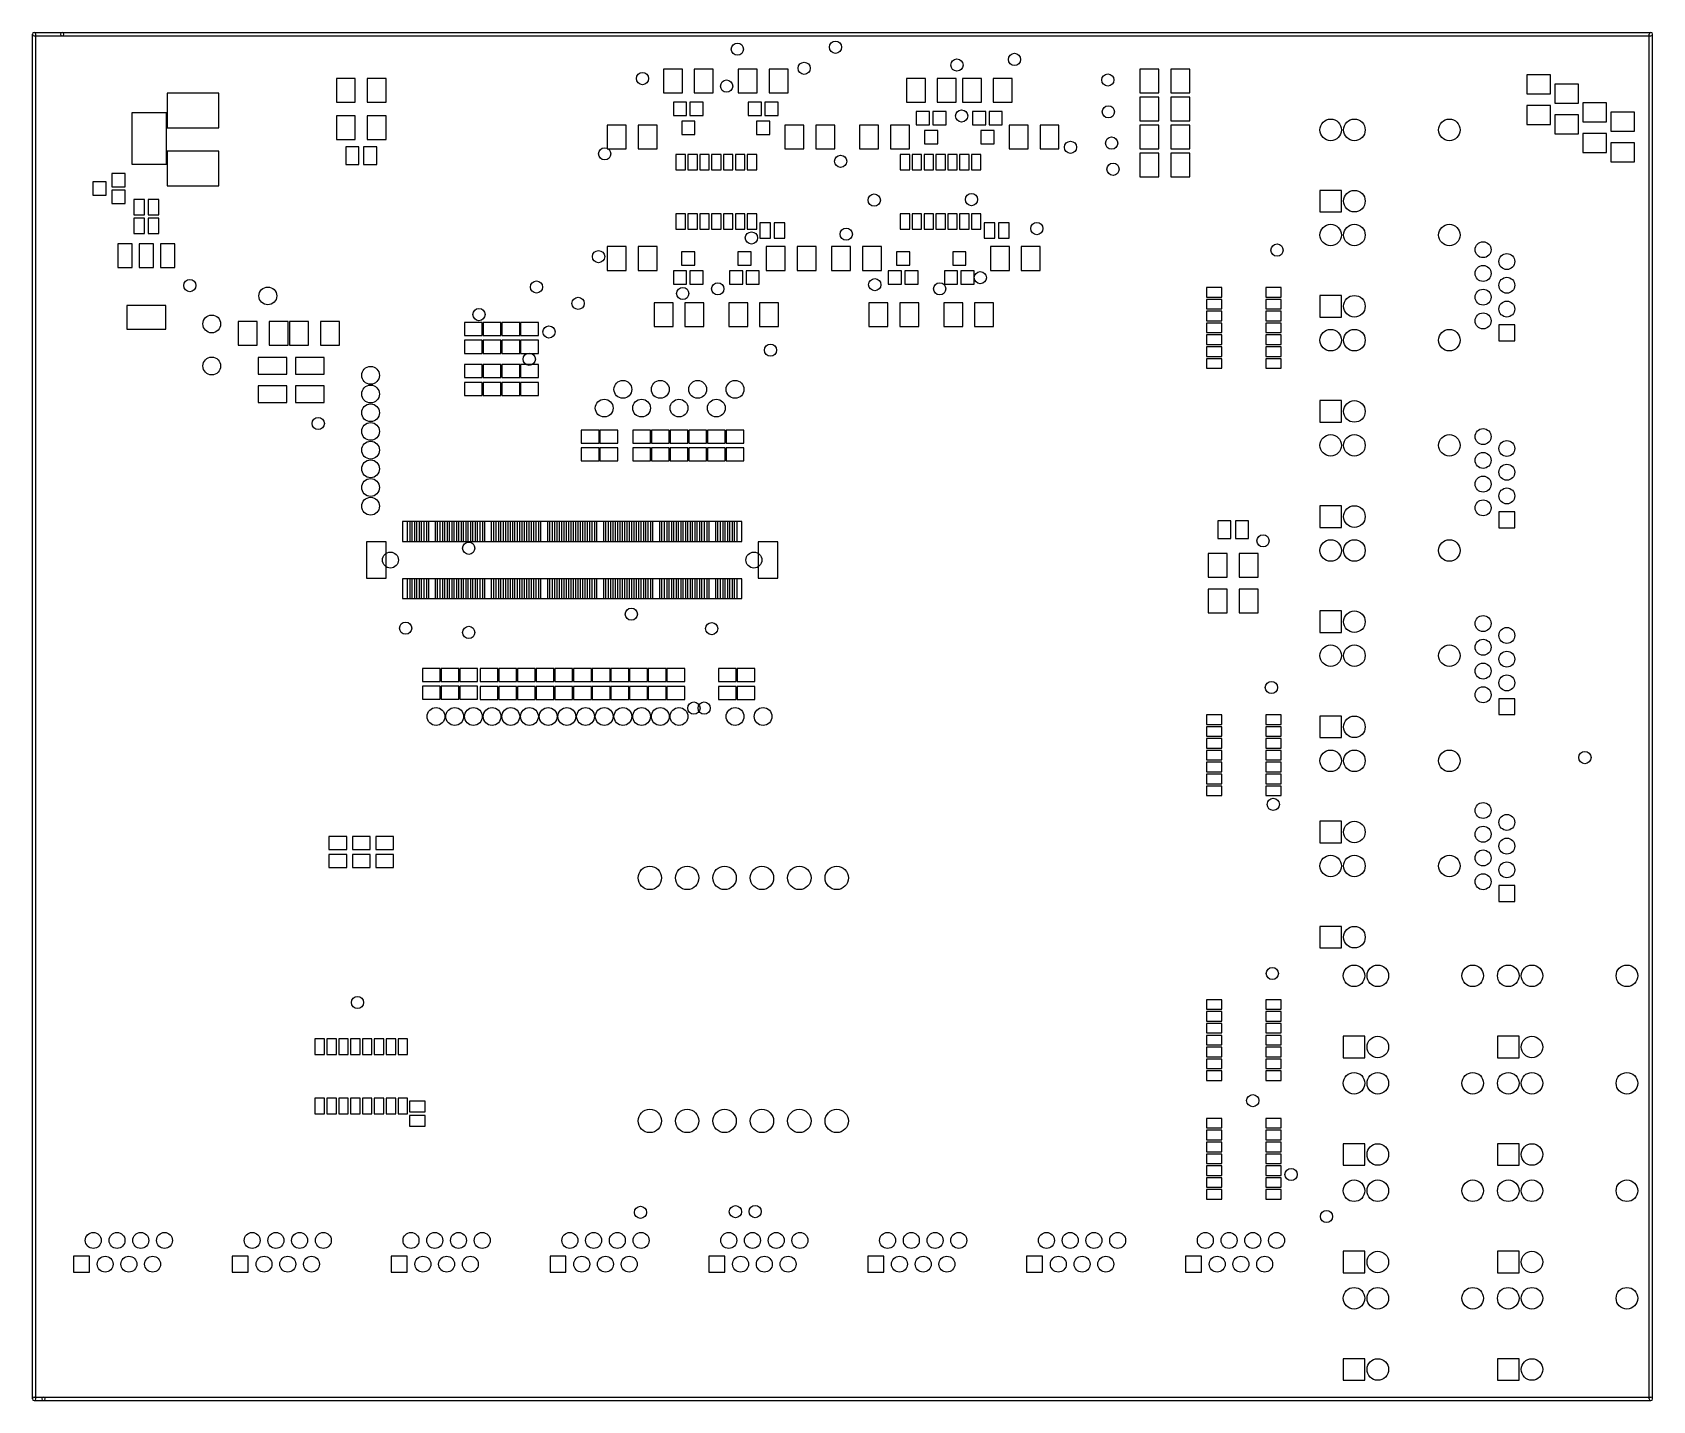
# Model space of a CAD drawing. Extents: x 25909 to 94169, y 14485 to 72115.
import ezdxf

# ---------------------------------------------------------------- set-up
doc = ezdxf.new("R2010")
doc.units = 0
doc.layers.add('BLACK', color=1, linetype='CONTINUOUS')

msp = doc.modelspace()

# ---------------------------------------------------------------- linework, layer by layer
at = {"layer": 'BLACK'}
for p, q in [((25909, 14560), (25909, 72040)), ((25984, 72115), (27164, 72115)), ((25984, 71965), (27164, 71965)), ((26059, 14560), (26059, 72040)), ((27165, 72115), (94093, 72115)), ((27165, 71965), (94093, 71965)), ((94019, 14560), (94019, 72040)), ((94169, 14560), (94169, 72040)), ((52493, 70572), (52493, 69572)), ((53293, 70572), (52493, 70572)), ((53293, 69572), (53293, 70572)), ((53793, 70572), (53793, 69572)), ((54593, 70572), (53793, 70572)), ((54593, 69572), (54593, 70572)), ((55643, 70572), (55643, 69572)), ((56443, 70572), (55643, 70572)), ((56443, 69572), (56443, 70572)), ((56943, 70572), (56943, 69572)), ((57743, 70572), (56943, 70572)), ((57743, 69572), (57743, 70572)), ((72572, 70572), (72572, 69572)), ((73372, 70572), (72572, 70572)), ((73372, 69572), (73372, 70572)), ((73872, 70572), (73872, 69572)), ((74672, 70572), (73872, 70572)), ((74672, 69572), (74672, 70572)), ((89870, 70334), (88870, 70334)), ((88870, 70334), (88870, 69534)), ((89870, 69534), (89870, 70334)), ((38714, 70178), (38714, 69178)), ((39514, 70178), (38714, 70178)), ((39514, 69178), (39514, 70178)), ((40014, 70178), (40014, 69178)), ((40814, 70178), (40014, 70178)), ((40814, 69178), (40814, 70178)), ((62729, 70178), (62729, 69178)), ((63529, 70178), (62729, 70178)), ((63529, 69178), (63529, 70178)), ((64029, 70178), (64029, 69178)), ((64829, 70178), (64029, 70178)), ((64829, 69178), (64829, 70178)), ((65092, 70178), (65092, 69178)), ((65892, 70178), (65092, 70178)), ((65892, 69178), (65892, 70178)), ((66392, 70178), (66392, 69178)), ((67192, 70178), (66392, 70178)), ((67192, 69178), (67192, 70178)), ((91051, 69940), (90051, 69940)), ((90051, 69940), (90051, 69140)), ((91051, 69140), (91051, 69940)), ((33761, 69558), (31593, 69558)), ((31593, 69558), (31593, 68098)), ((33761, 68098), (33761, 69558)), ((38714, 69178), (39514, 69178)), ((40014, 69178), (40814, 69178)), ((52493, 69572), (53293, 69572)), ((52913, 69177), (52913, 68617)), ((53473, 69177), (52913, 69177)), ((53473, 68617), (53473, 69177)), ((53613, 69177), (53613, 68617)), ((54173, 69177), (53613, 69177)), ((53793, 69572), (54593, 69572)), ((54173, 68617), (54173, 69177)), ((55643, 69572), (56443, 69572)), ((56063, 69177), (56063, 68617)), ((56623, 69177), (56063, 69177)), ((56623, 68617), (56623, 69177)), ((56763, 69177), (56763, 68617)), ((57323, 69177), (56763, 69177)), ((56943, 69572), (57743, 69572)), ((57323, 68617), (57323, 69177)), ((62729, 69178), (63529, 69178)), ((64029, 69178), (64829, 69178)), ((65092, 69178), (65892, 69178)), ((66392, 69178), (67192, 69178)), ((72572, 69572), (73372, 69572)), ((72572, 69390), (72572, 68390)), ((73372, 69390), (72572, 69390)), ((73372, 68390), (73372, 69390)), ((73872, 69572), (74672, 69572)), ((73872, 69390), (73872, 68390)), ((74672, 69390), (73872, 69390)), ((74672, 68390), (74672, 69390)), ((88870, 69534), (89870, 69534)), ((89870, 69034), (88870, 69034)), ((88870, 69034), (88870, 68234)), ((89870, 68234), (89870, 69034)), ((90051, 69140), (91051, 69140)), ((92232, 69153), (91232, 69153)), ((91232, 69153), (91232, 68353)), ((92232, 68353), (92232, 69153)), ((31557, 68730), (30097, 68730)), ((30097, 68730), (30097, 66562)), ((31557, 66562), (31557, 68730)), ((38714, 68603), (38714, 67603)), ((39514, 68603), (38714, 68603)), ((39514, 67603), (39514, 68603)), ((40014, 68603), (40014, 67603)), ((40814, 68603), (40014, 68603)), ((40814, 67603), (40814, 68603)), ((52913, 68617), (53473, 68617)), ((53263, 68377), (53263, 67817)), ((53823, 68377), (53263, 68377)), ((53613, 68617), (54173, 68617)), ((53823, 67817), (53823, 68377)), ((56063, 68617), (56623, 68617)), ((56413, 68377), (56413, 67817)), ((56973, 68377), (56413, 68377)), ((56763, 68617), (57323, 68617)), ((56973, 67817), (56973, 68377)), ((63149, 68783), (63149, 68223)), ((63709, 68783), (63149, 68783)), ((63709, 68223), (63709, 68783)), ((63849, 68783), (63849, 68223)), ((64409, 68783), (63849, 68783)), ((64409, 68223), (64409, 68783)), ((65512, 68783), (65512, 68223)), ((66072, 68783), (65512, 68783)), ((66072, 68223), (66072, 68783)), ((66212, 68783), (66212, 68223)), ((66772, 68783), (66212, 68783)), ((66772, 68223), (66772, 68783)), ((72572, 68390), (73372, 68390)), ((73872, 68390), (74672, 68390)), ((91051, 68640), (90051, 68640)), ((90051, 68640), (90051, 67840)), ((91051, 67840), (91051, 68640)), ((91232, 68353), (92232, 68353)), ((93413, 68759), (92413, 68759)), ((92413, 68759), (92413, 67959)), ((93413, 67959), (93413, 68759)), ((31593, 68098), (33761, 68098)), ((38714, 67603), (39514, 67603)), ((40014, 67603), (40814, 67603)), ((50931, 68209), (50131, 68209)), ((50131, 68209), (50131, 67209)), ((50931, 67209), (50931, 68209)), ((52231, 68209), (51431, 68209)), ((51431, 68209), (51431, 67209)), ((52231, 67209), (52231, 68209)), ((53263, 67817), (53823, 67817)), ((56413, 67817), (56973, 67817)), ((57611, 68209), (57611, 67209)), ((58411, 68209), (57611, 68209)), ((58411, 67209), (58411, 68209)), ((58911, 68209), (58911, 67209)), ((59711, 68209), (58911, 68209)), ((59711, 67209), (59711, 68209)), ((61561, 68209), (60761, 68209)), ((60761, 68209), (60761, 67209)), ((61561, 67209), (61561, 68209)), ((62861, 68209), (62061, 68209)), ((62061, 68209), (62061, 67209)), ((62861, 67209), (62861, 68209)), ((63149, 68223), (63709, 68223)), ((63499, 67983), (63499, 67423)), ((64059, 67983), (63499, 67983)), ((63849, 68223), (64409, 68223)), ((64059, 67423), (64059, 67983)), ((65512, 68223), (66072, 68223)), ((65862, 67983), (65862, 67423)), ((66422, 67983), (65862, 67983)), ((66212, 68223), (66772, 68223)), ((66422, 67423), (66422, 67983)), ((67060, 68209), (67060, 67209)), ((67860, 68209), (67060, 68209)), ((67860, 67209), (67860, 68209)), ((68360, 68209), (68360, 67209)), ((69160, 68209), (68360, 68209)), ((69160, 67209), (69160, 68209)), ((72572, 68209), (72572, 67209)), ((73372, 68209), (72572, 68209)), ((73372, 67209), (73372, 68209)), ((73872, 68209), (73872, 67209)), ((74672, 68209), (73872, 68209)), ((74672, 67209), (74672, 68209)), ((88870, 68234), (89870, 68234)), ((90051, 67840), (91051, 67840)), ((92232, 67853), (91232, 67853)), ((91232, 67853), (91232, 67053)), ((92232, 67053), (92232, 67853)), ((92413, 67959), (93413, 67959)), ((33761, 67117), (31593, 67117)), ((31593, 67117), (31593, 65657)), ((33761, 65657), (33761, 67117)), ((39114, 67297), (39114, 66547)), ((39664, 67297), (39114, 67297)), ((39664, 66547), (39664, 67297)), ((39864, 67297), (39864, 66547)), ((40414, 67297), (39864, 67297)), ((40414, 66547), (40414, 67297)), ((50131, 67209), (50931, 67209)), ((51431, 67209), (52231, 67209)), ((53424, 66972), (53024, 66972)), ((53024, 66972), (53024, 66322)), ((53424, 66322), (53424, 66972)), ((53924, 66972), (53524, 66972)), ((53524, 66972), (53524, 66322)), ((53924, 66322), (53924, 66972)), ((54424, 66972), (54024, 66972)), ((54024, 66972), (54024, 66322)), ((54424, 66322), (54424, 66972)), ((54924, 66972), (54524, 66972)), ((54524, 66972), (54524, 66322)), ((54924, 66322), (54924, 66972)), ((55424, 66972), (55024, 66972)), ((55024, 66972), (55024, 66322)), ((55424, 66322), (55424, 66972)), ((55924, 66972), (55524, 66972)), ((55524, 66972), (55524, 66322)), ((55924, 66322), (55924, 66972)), ((56424, 66972), (56024, 66972)), ((56024, 66972), (56024, 66322)), ((56424, 66322), (56424, 66972)), ((57611, 67209), (58411, 67209)), ((58911, 67209), (59711, 67209)), ((60761, 67209), (61561, 67209)), ((62061, 67209), (62861, 67209)), ((62873, 66972), (62473, 66972)), ((62473, 66972), (62473, 66322)), ((62873, 66322), (62873, 66972)), ((63373, 66972), (62973, 66972)), ((62973, 66972), (62973, 66322)), ((63373, 66322), (63373, 66972)), ((63873, 66972), (63473, 66972)), ((63473, 66972), (63473, 66322)), ((63499, 67423), (64059, 67423)), ((63873, 66322), (63873, 66972)), ((64373, 66972), (63973, 66972)), ((63973, 66972), (63973, 66322)), ((64373, 66322), (64373, 66972)), ((64873, 66972), (64473, 66972)), ((64473, 66972), (64473, 66322)), ((64873, 66322), (64873, 66972)), ((65373, 66972), (64973, 66972)), ((64973, 66972), (64973, 66322)), ((65373, 66322), (65373, 66972)), ((65873, 66972), (65473, 66972)), ((65473, 66972), (65473, 66322)), ((65862, 67423), (66422, 67423)), ((65873, 66322), (65873, 66972)), ((67060, 67209), (67860, 67209)), ((68360, 67209), (69160, 67209)), ((72572, 67209), (73372, 67209)), ((72572, 67028), (72572, 66028)), ((73372, 67028), (72572, 67028)), ((73372, 66028), (73372, 67028)), ((73872, 67209), (74672, 67209)), ((73872, 67028), (73872, 66028)), ((74672, 67028), (73872, 67028)), ((74672, 66028), (74672, 67028)), ((91232, 67053), (92232, 67053)), ((93413, 67459), (92413, 67459)), ((92413, 67459), (92413, 66659)), ((93413, 66659), (93413, 67459)), ((30097, 66562), (31557, 66562)), ((39114, 66547), (39664, 66547)), ((39864, 66547), (40414, 66547)), ((53024, 66322), (53424, 66322)), ((53524, 66322), (53924, 66322)), ((54024, 66322), (54424, 66322)), ((54524, 66322), (54924, 66322)), ((55024, 66322), (55424, 66322)), ((55524, 66322), (55924, 66322)), ((56024, 66322), (56424, 66322)), ((62473, 66322), (62873, 66322)), ((62973, 66322), (63373, 66322)), ((63473, 66322), (63873, 66322)), ((63973, 66322), (64373, 66322)), ((64473, 66322), (64873, 66322)), ((64973, 66322), (65373, 66322)), ((65473, 66322), (65873, 66322)), ((92413, 66659), (93413, 66659)), ((29014, 65824), (28454, 65824)), ((28454, 65824), (28454, 65264)), ((29014, 65264), (29014, 65824)), ((29814, 66174), (29254, 66174)), ((29254, 66174), (29254, 65614)), ((29254, 65614), (29814, 65614)), ((29814, 65614), (29814, 66174)), ((31593, 65657), (33761, 65657)), ((72572, 66028), (73372, 66028)), ((73872, 66028), (74672, 66028)), ((28454, 65264), (29014, 65264)), ((29814, 65474), (29254, 65474)), ((29254, 65474), (29254, 64914)), ((29254, 64914), (29814, 64914)), ((29814, 64914), (29814, 65474)), ((30184, 65082), (30184, 64432)), ((30634, 65082), (30184, 65082)), ((30634, 64432), (30634, 65082)), ((30784, 65082), (30784, 64432)), ((31234, 65082), (30784, 65082)), ((31234, 64432), (31234, 65082)), ((81061, 65463), (80153, 65463)), ((80153, 65463), (80153, 64555)), ((81061, 64555), (81061, 65463)), ((30184, 64432), (30634, 64432)), ((30184, 64294), (30184, 63644)), ((30634, 64294), (30184, 64294)), ((30634, 63644), (30634, 64294)), ((30784, 64432), (31234, 64432)), ((30784, 64294), (30784, 63644)), ((31234, 64294), (30784, 64294)), ((31234, 63644), (31234, 64294)), ((53424, 64472), (53024, 64472)), ((53024, 64472), (53024, 63822)), ((53424, 63822), (53424, 64472)), ((53924, 64472), (53524, 64472)), ((53524, 64472), (53524, 63822)), ((53924, 63822), (53924, 64472)), ((54424, 64472), (54024, 64472)), ((54024, 64472), (54024, 63822)), ((54424, 63822), (54424, 64472)), ((54924, 64472), (54524, 64472)), ((54524, 64472), (54524, 63822)), ((54924, 63822), (54924, 64472)), ((55424, 64472), (55024, 64472)), ((55024, 64472), (55024, 63822)), ((55424, 63822), (55424, 64472)), ((55924, 64472), (55524, 64472)), ((55524, 64472), (55524, 63822)), ((55924, 63822), (55924, 64472)), ((56424, 64472), (56024, 64472)), ((56024, 64472), (56024, 63822)), ((56424, 63822), (56424, 64472)), ((62873, 64472), (62473, 64472)), ((62473, 64472), (62473, 63822)), ((62873, 63822), (62873, 64472)), ((63373, 64472), (62973, 64472)), ((62973, 64472), (62973, 63822)), ((63373, 63822), (63373, 64472)), ((63873, 64472), (63473, 64472)), ((63473, 64472), (63473, 63822)), ((63873, 63822), (63873, 64472)), ((64373, 64472), (63973, 64472)), ((63973, 64472), (63973, 63822)), ((64373, 63822), (64373, 64472)), ((64873, 64472), (64473, 64472)), ((64473, 64472), (64473, 63822)), ((64873, 63822), (64873, 64472)), ((65373, 64472), (64973, 64472)), ((64973, 64472), (64973, 63822)), ((65373, 63822), (65373, 64472)), ((65873, 64472), (65473, 64472)), ((65473, 64472), (65473, 63822)), ((65873, 63822), (65873, 64472)), ((80153, 64555), (81061, 64555)), ((30184, 63644), (30634, 63644)), ((30784, 63644), (31234, 63644)), ((53024, 63822), (53424, 63822)), ((53524, 63822), (53924, 63822)), ((54024, 63822), (54424, 63822)), ((54524, 63822), (54924, 63822)), ((55024, 63822), (55424, 63822)), ((55524, 63822), (55924, 63822)), ((56024, 63822), (56424, 63822)), ((57011, 64097), (56561, 64097)), ((56561, 64097), (56561, 63447)), ((57011, 63447), (57011, 64097)), ((57611, 64097), (57161, 64097)), ((57161, 64097), (57161, 63447)), ((57611, 63447), (57611, 64097)), ((62473, 63822), (62873, 63822)), ((62973, 63822), (63373, 63822)), ((63473, 63822), (63873, 63822)), ((63973, 63822), (64373, 63822)), ((64473, 63822), (64873, 63822)), ((64973, 63822), (65373, 63822)), ((65473, 63822), (65873, 63822)), ((66460, 64097), (66010, 64097)), ((66010, 64097), (66010, 63447)), ((66460, 63447), (66460, 64097)), ((67060, 64097), (66610, 64097)), ((66610, 64097), (66610, 63447)), ((67060, 63447), (67060, 64097)), ((30109, 63210), (29509, 63210)), ((29509, 63210), (29509, 62210)), ((30109, 62210), (30109, 63210)), ((31009, 63210), (30409, 63210)), ((30409, 63210), (30409, 62210)), ((31009, 62210), (31009, 63210)), ((31909, 63210), (31309, 63210)), ((31309, 63210), (31309, 62210)), ((31909, 62210), (31909, 63210)), ((50931, 63091), (50131, 63091)), ((50131, 63091), (50131, 62091)), ((50931, 62091), (50931, 63091)), ((52231, 63091), (51431, 63091)), ((51431, 63091), (51431, 62091)), ((52231, 62091), (52231, 63091)), ((53822, 62877), (53262, 62877)), ((53262, 62877), (53262, 62317)), ((53822, 62317), (53822, 62877)), ((56185, 62877), (55625, 62877)), ((55625, 62877), (55625, 62317)), ((56185, 62317), (56185, 62877)), ((56561, 63447), (57011, 63447)), ((56824, 63091), (56824, 62091)), ((57624, 63091), (56824, 63091)), ((57161, 63447), (57611, 63447)), ((57624, 62091), (57624, 63091)), ((58124, 63091), (58124, 62091)), ((58924, 63091), (58124, 63091)), ((58924, 62091), (58924, 63091)), ((60380, 63091), (59580, 63091)), ((59580, 63091), (59580, 62091)), ((60380, 62091), (60380, 63091)), ((61680, 63091), (60880, 63091)), ((60880, 63091), (60880, 62091)), ((61680, 62091), (61680, 63091)), ((62878, 62877), (62318, 62877)), ((62318, 62877), (62318, 62317)), ((62878, 62317), (62878, 62877)), ((65241, 62877), (64681, 62877)), ((64681, 62877), (64681, 62317)), ((65241, 62317), (65241, 62877)), ((66010, 63447), (66460, 63447)), ((66273, 63091), (66273, 62091)), ((67073, 63091), (66273, 63091)), ((66610, 63447), (67060, 63447)), ((67073, 62091), (67073, 63091)), ((67573, 63091), (67573, 62091)), ((68373, 63091), (67573, 63091)), ((68373, 62091), (68373, 63091)), ((29509, 62210), (30109, 62210)), ((30409, 62210), (31009, 62210)), ((31309, 62210), (31909, 62210)), ((53262, 62317), (53822, 62317)), ((55625, 62317), (56185, 62317)), ((62318, 62317), (62878, 62317)), ((64681, 62317), (65241, 62317)), ((50131, 62091), (50931, 62091)), ((51431, 62091), (52231, 62091)), ((53472, 62077), (52912, 62077)), ((52912, 62077), (52912, 61517)), ((52912, 61517), (53472, 61517)), ((53472, 61517), (53472, 62077)), ((54172, 62077), (53612, 62077)), ((53612, 62077), (53612, 61517)), ((53612, 61517), (54172, 61517)), ((54172, 61517), (54172, 62077)), ((55835, 62077), (55275, 62077)), ((55275, 62077), (55275, 61517)), ((55275, 61517), (55835, 61517)), ((55835, 61517), (55835, 62077)), ((56535, 62077), (55975, 62077)), ((55975, 62077), (55975, 61517)), ((55975, 61517), (56535, 61517)), ((56535, 61517), (56535, 62077)), ((56824, 62091), (57624, 62091)), ((58124, 62091), (58924, 62091)), ((59580, 62091), (60380, 62091)), ((60880, 62091), (61680, 62091)), ((62528, 62077), (61968, 62077)), ((61968, 62077), (61968, 61517)), ((61968, 61517), (62528, 61517)), ((62528, 61517), (62528, 62077)), ((63228, 62077), (62668, 62077)), ((62668, 62077), (62668, 61517)), ((62668, 61517), (63228, 61517)), ((63228, 61517), (63228, 62077)), ((64891, 62077), (64331, 62077)), ((64331, 62077), (64331, 61517)), ((64331, 61517), (64891, 61517)), ((64891, 61517), (64891, 62077)), ((65591, 62077), (65031, 62077)), ((65031, 62077), (65031, 61517)), ((65031, 61517), (65591, 61517)), ((65591, 61517), (65591, 62077)), ((66273, 62091), (67073, 62091)), ((67573, 62091), (68373, 62091)), ((76025, 61370), (75375, 61370)), ((75375, 61370), (75375, 60970)), ((75375, 60970), (76025, 60970)), ((76025, 60870), (75375, 60870)), ((75375, 60870), (75375, 60470)), ((76025, 60970), (76025, 61370)), ((76025, 60470), (76025, 60870)), ((78525, 61370), (77875, 61370)), ((77875, 61370), (77875, 60970)), ((77875, 60970), (78525, 60970)), ((78525, 60870), (77875, 60870)), ((77875, 60870), (77875, 60470)), ((78525, 60970), (78525, 61370)), ((78525, 60470), (78525, 60870)), ((81061, 61034), (80153, 61034)), ((80153, 61034), (80153, 60126)), ((81061, 60126), (81061, 61034)), ((31529, 60610), (29889, 60610)), ((29889, 60610), (29889, 59610)), ((31529, 59610), (31529, 60610)), ((52900, 60729), (52100, 60729)), ((52100, 60729), (52100, 59729)), ((52900, 59729), (52900, 60729)), ((54200, 60729), (53400, 60729)), ((53400, 60729), (53400, 59729)), ((54200, 59729), (54200, 60729)), ((56049, 60729), (55249, 60729)), ((55249, 60729), (55249, 59729)), ((56049, 59729), (56049, 60729)), ((57349, 60729), (56549, 60729)), ((56549, 60729), (56549, 59729)), ((57349, 59729), (57349, 60729)), ((61955, 60729), (61155, 60729)), ((61155, 60729), (61155, 59729)), ((61955, 59729), (61955, 60729)), ((63255, 60729), (62455, 60729)), ((62455, 60729), (62455, 59729)), ((63255, 59729), (63255, 60729)), ((65104, 60729), (64304, 60729)), ((64304, 60729), (64304, 59729)), ((65104, 59729), (65104, 60729)), ((66404, 60729), (65604, 60729)), ((65604, 60729), (65604, 59729)), ((66404, 59729), (66404, 60729)), ((75375, 60470), (76025, 60470)), ((76025, 60370), (75375, 60370)), ((75375, 60370), (75375, 59970)), ((76025, 59970), (76025, 60370)), ((77875, 60470), (78525, 60470)), ((78525, 60370), (77875, 60370)), ((77875, 60370), (77875, 59970)), ((78525, 59970), (78525, 60370)), ((80153, 60126), (81061, 60126)), ((29889, 59610), (31529, 59610)), ((34580, 59942), (34580, 58942)), ((35380, 59942), (34580, 59942)), ((35380, 58942), (35380, 59942)), ((35880, 59942), (35880, 58942)), ((36680, 59942), (35880, 59942)), ((36680, 58942), (36680, 59942)), ((37545, 59942), (36745, 59942)), ((36745, 59942), (36745, 58942)), ((37545, 58942), (37545, 59942)), ((38845, 59942), (38045, 59942)), ((38045, 59942), (38045, 58942)), ((38845, 58942), (38845, 59942)), ((44863, 59895), (44113, 59895)), ((44113, 59895), (44113, 59345)), ((44863, 59345), (44863, 59895)), ((45651, 59895), (44901, 59895)), ((44901, 59895), (44901, 59345)), ((45651, 59345), (45651, 59895)), ((46438, 59895), (45688, 59895)), ((45688, 59895), (45688, 59345)), ((46438, 59345), (46438, 59895)), ((47225, 59896), (46475, 59896)), ((46475, 59896), (46475, 59346)), ((47225, 59346), (47225, 59896)), ((52100, 59729), (52900, 59729)), ((53400, 59729), (54200, 59729)), ((55249, 59729), (56049, 59729)), ((56549, 59729), (57349, 59729)), ((61155, 59729), (61955, 59729)), ((62455, 59729), (63255, 59729)), ((64304, 59729), (65104, 59729)), ((65604, 59729), (66404, 59729)), ((75375, 59970), (76025, 59970)), ((76025, 59870), (75375, 59870)), ((75375, 59870), (75375, 59470)), ((75375, 59470), (76025, 59470)), ((76025, 59470), (76025, 59870)), ((77875, 59970), (78525, 59970)), ((78525, 59870), (77875, 59870)), ((77875, 59870), (77875, 59470)), ((77875, 59470), (78525, 59470)), ((78525, 59470), (78525, 59870)), ((88364, 59799), (87692, 59799)), ((87692, 59799), (87692, 59127)), ((88364, 59127), (88364, 59799)), ((34580, 58942), (35380, 58942)), ((35880, 58942), (36680, 58942)), ((36745, 58942), (37545, 58942)), ((38045, 58942), (38845, 58942)), ((44113, 59345), (44863, 59345)), ((44863, 59145), (44113, 59145)), ((44113, 59145), (44113, 58595)), ((44863, 58595), (44863, 59145)), ((44901, 59345), (45651, 59345)), ((45651, 59145), (44901, 59145)), ((44901, 59145), (44901, 58595)), ((45651, 58595), (45651, 59145)), ((45688, 59345), (46438, 59345)), ((46438, 59145), (45688, 59145)), ((45688, 59145), (45688, 58595)), ((46438, 58595), (46438, 59145)), ((46475, 59346), (47225, 59346)), ((47225, 59146), (46475, 59146)), ((46475, 59146), (46475, 58596)), ((47225, 58596), (47225, 59146)), ((76025, 59370), (75375, 59370)), ((75375, 59370), (75375, 58970)), ((75375, 58970), (76025, 58970)), ((76025, 58870), (75375, 58870)), ((75375, 58870), (75375, 58470)), ((76025, 58970), (76025, 59370)), ((76025, 58470), (76025, 58870)), ((78525, 59370), (77875, 59370)), ((77875, 59370), (77875, 58970)), ((77875, 58970), (78525, 58970)), ((78525, 58870), (77875, 58870)), ((77875, 58870), (77875, 58470)), ((78525, 58970), (78525, 59370)), ((78525, 58470), (78525, 58870)), ((87692, 59127), (88364, 59127)), ((36624, 58423), (35424, 58423)), ((35424, 58423), (35424, 57723)), ((36624, 57723), (36624, 58423)), ((38198, 58423), (36998, 58423)), ((36998, 58423), (36998, 57723)), ((38198, 57723), (38198, 58423)), ((44113, 58595), (44863, 58595)), ((44863, 58123), (44113, 58123)), ((44113, 58123), (44113, 57573)), ((44863, 57573), (44863, 58123)), ((44901, 58595), (45651, 58595)), ((45651, 58123), (44901, 58123)), ((44901, 58123), (44901, 57573)), ((45651, 57573), (45651, 58123)), ((45688, 58595), (46438, 58595)), ((46438, 58123), (45688, 58123)), ((45688, 58123), (45688, 57573)), ((46438, 57573), (46438, 58123)), ((46475, 58596), (47225, 58596)), ((47225, 58123), (46475, 58123)), ((46475, 58123), (46475, 57573)), ((47225, 57573), (47225, 58123)), ((75375, 58470), (76025, 58470)), ((76025, 58370), (75375, 58370)), ((75375, 58370), (75375, 57970)), ((76025, 57970), (76025, 58370)), ((77875, 58470), (78525, 58470)), ((78525, 58370), (77875, 58370)), ((77875, 58370), (77875, 57970)), ((78525, 57970), (78525, 58370)), ((35424, 57723), (36624, 57723)), ((36998, 57723), (38198, 57723)), ((44113, 57573), (44863, 57573)), ((44863, 57373), (44113, 57373)), ((44113, 57373), (44113, 56823)), ((44863, 56823), (44863, 57373)), ((44901, 57573), (45651, 57573)), ((45651, 57373), (44901, 57373)), ((44901, 57373), (44901, 56823)), ((45651, 56823), (45651, 57373)), ((45688, 57573), (46438, 57573)), ((46438, 57373), (45688, 57373)), ((45688, 57373), (45688, 56823)), ((46438, 56823), (46438, 57373)), ((46475, 57573), (47225, 57573)), ((47225, 57373), (46475, 57373)), ((46475, 57373), (46475, 56823)), ((47225, 56823), (47225, 57373)), ((75375, 57970), (76025, 57970)), ((77875, 57970), (78525, 57970)), ((36624, 57223), (35424, 57223)), ((35424, 57223), (35424, 56523)), ((36624, 56523), (36624, 57223)), ((38198, 57223), (36998, 57223)), ((36998, 57223), (36998, 56523)), ((38198, 56523), (38198, 57223)), ((44113, 56823), (44863, 56823)), ((44901, 56823), (45651, 56823)), ((45688, 56823), (46438, 56823)), ((46475, 56823), (47225, 56823)), ((35424, 56523), (36624, 56523)), ((36998, 56523), (38198, 56523)), ((81061, 56605), (80153, 56605)), ((80153, 56605), (80153, 55697)), ((81061, 55697), (81061, 56605)), ((49784, 55367), (49034, 55367)), ((49034, 55367), (49034, 54817)), ((49784, 54817), (49784, 55367)), ((50572, 55367), (49822, 55367)), ((49822, 55367), (49822, 54817)), ((50572, 54817), (50572, 55367)), ((51950, 55367), (51200, 55367)), ((51200, 55367), (51200, 54817)), ((51950, 54817), (51950, 55367)), ((52737, 55367), (51987, 55367)), ((51987, 55367), (51987, 54817)), ((52737, 54817), (52737, 55367)), ((53525, 55367), (52775, 55367)), ((52775, 55367), (52775, 54817)), ((53525, 54817), (53525, 55367)), ((54312, 55367), (53562, 55367)), ((53562, 55367), (53562, 54817)), ((54312, 54817), (54312, 55367)), ((55099, 55367), (54349, 55367)), ((54349, 55367), (54349, 54817)), ((55099, 54817), (55099, 55367)), ((55887, 55367), (55137, 55367)), ((55137, 55367), (55137, 54817)), ((55887, 54817), (55887, 55367)), ((80153, 55697), (81061, 55697)), ((49034, 54817), (49784, 54817)), ((49784, 54617), (49034, 54617)), ((49034, 54617), (49034, 54067)), ((49784, 54067), (49784, 54617)), ((49822, 54817), (50572, 54817)), ((50572, 54617), (49822, 54617)), ((49822, 54617), (49822, 54067)), ((50572, 54067), (50572, 54617)), ((51200, 54817), (51950, 54817)), ((51950, 54617), (51200, 54617)), ((51200, 54617), (51200, 54067)), ((51950, 54067), (51950, 54617)), ((51987, 54817), (52737, 54817)), ((52737, 54617), (51987, 54617)), ((51987, 54617), (51987, 54067)), ((52737, 54067), (52737, 54617)), ((52775, 54817), (53525, 54817)), ((53525, 54617), (52775, 54617)), ((52775, 54617), (52775, 54067)), ((53525, 54067), (53525, 54617)), ((53562, 54817), (54312, 54817)), ((54312, 54617), (53562, 54617)), ((53562, 54617), (53562, 54067)), ((54312, 54067), (54312, 54617)), ((54349, 54817), (55099, 54817)), ((55099, 54617), (54349, 54617)), ((54349, 54617), (54349, 54067)), ((55099, 54067), (55099, 54617)), ((55137, 54817), (55887, 54817)), ((55887, 54617), (55137, 54617)), ((55137, 54617), (55137, 54067)), ((55887, 54067), (55887, 54617)), ((49034, 54067), (49784, 54067)), ((49822, 54067), (50572, 54067)), ((51200, 54067), (51950, 54067)), ((51987, 54067), (52737, 54067)), ((52775, 54067), (53525, 54067)), ((53562, 54067), (54312, 54067)), ((54349, 54067), (55099, 54067)), ((55137, 54067), (55887, 54067)), ((81061, 52176), (80153, 52176)), ((80153, 52176), (80153, 51268)), ((81061, 51268), (81061, 52176)), ((88364, 51925), (87692, 51925)), ((87692, 51925), (87692, 51253)), ((88364, 51253), (88364, 51925)), ((41503, 51507), (41503, 50677)), ((41819, 51507), (41503, 51507)), ((41700, 51507), (41700, 50677)), ((42016, 51507), (41700, 51507)), ((41819, 50677), (41819, 51507)), ((41897, 51507), (41897, 50677)), ((42213, 51507), (41897, 51507)), ((42016, 50677), (42016, 51507)), ((42094, 51507), (42094, 50677)), ((42410, 51507), (42094, 51507)), ((42213, 50677), (42213, 51507)), ((42290, 51507), (42290, 50677)), ((42606, 51507), (42290, 51507)), ((42410, 50677), (42410, 51507)), ((42506, 51507), (42506, 50677)), ((42982, 51507), (42506, 51507)), ((42606, 50677), (42606, 51507)), ((42881, 51507), (42881, 50677)), ((43197, 51507), (42881, 51507)), ((42982, 50677), (42982, 51507)), ((43078, 51507), (43078, 50677)), ((43394, 51507), (43078, 51507)), ((43197, 50677), (43197, 51507)), ((43275, 51507), (43275, 50677)), ((43591, 51507), (43275, 51507)), ((43394, 50677), (43394, 51507)), ((43472, 51507), (43472, 50677)), ((43788, 51507), (43472, 51507)), ((43591, 50677), (43591, 51507)), ((43668, 51507), (43668, 50677)), ((43984, 51507), (43668, 51507)), ((43788, 50677), (43788, 51507)), ((43865, 51507), (43865, 50677)), ((44181, 51507), (43865, 51507)), ((43984, 50677), (43984, 51507)), ((44062, 51507), (44062, 50677)), ((44378, 51507), (44062, 51507)), ((44181, 50677), (44181, 51507)), ((44259, 51507), (44259, 50677)), ((44575, 51507), (44259, 51507)), ((44378, 50677), (44378, 51507)), ((44456, 51507), (44456, 50677)), ((44772, 51507), (44456, 51507)), ((44575, 50677), (44575, 51507)), ((44653, 51507), (44653, 50677)), ((44969, 51507), (44653, 51507)), ((44772, 50677), (44772, 51507)), ((44868, 51507), (44868, 50677)), ((45344, 51507), (44868, 51507)), ((44969, 50677), (44969, 51507)), ((45243, 51507), (45243, 50677)), ((45559, 51507), (45243, 51507)), ((45344, 50677), (45344, 51507)), ((45440, 51507), (45440, 50677)), ((45756, 51507), (45440, 51507)), ((45559, 50677), (45559, 51507)), ((45637, 51507), (45637, 50677)), ((45953, 51507), (45637, 51507)), ((45756, 50677), (45756, 51507)), ((45834, 51507), (45834, 50677)), ((46150, 51507), (45834, 51507)), ((45953, 50677), (45953, 51507)), ((46031, 51507), (46031, 50677)), ((46347, 51507), (46031, 51507)), ((46150, 50677), (46150, 51507)), ((46227, 51507), (46227, 50677)), ((46543, 51507), (46227, 51507)), ((46347, 50677), (46347, 51507)), ((46424, 51507), (46424, 50677)), ((46740, 51507), (46424, 51507)), ((46543, 50677), (46543, 51507)), ((46621, 51507), (46621, 50677)), ((46937, 51507), (46621, 51507)), ((46740, 50677), (46740, 51507)), ((46818, 51507), (46818, 50677)), ((47134, 51507), (46818, 51507)), ((46937, 50677), (46937, 51507)), ((47015, 51507), (47015, 50677)), ((47331, 51507), (47015, 51507)), ((47134, 50677), (47134, 51507)), ((47230, 51507), (47230, 50677)), ((47706, 51507), (47230, 51507)), ((47331, 50677), (47331, 51507)), ((47605, 51507), (47605, 50677)), ((47921, 51507), (47605, 51507)), ((47706, 50677), (47706, 51507)), ((47802, 51507), (47802, 50677)), ((48118, 51507), (47802, 51507)), ((47921, 50677), (47921, 51507)), ((47999, 51507), (47999, 50677)), ((48315, 51507), (47999, 51507)), ((48118, 50677), (48118, 51507)), ((48196, 51507), (48196, 50677)), ((48512, 51507), (48196, 51507)), ((48315, 50677), (48315, 51507)), ((48393, 51507), (48393, 50677)), ((48709, 51507), (48393, 51507)), ((48512, 50677), (48512, 51507)), ((48590, 51507), (48590, 50677)), ((48906, 51507), (48590, 51507)), ((48709, 50677), (48709, 51507)), ((48786, 51507), (48786, 50677)), ((49102, 51507), (48786, 51507)), ((48906, 50677), (48906, 51507)), ((48983, 51507), (48983, 50677)), ((49299, 51507), (48983, 51507)), ((49102, 50677), (49102, 51507)), ((49180, 51507), (49180, 50677)), ((49496, 51507), (49180, 51507)), ((49299, 50677), (49299, 51507)), ((49377, 51507), (49377, 50677)), ((49693, 51507), (49377, 51507)), ((49496, 50677), (49496, 51507)), ((49592, 51507), (49592, 50677)), ((50068, 51507), (49592, 51507)), ((49693, 50677), (49693, 51507)), ((49968, 51507), (49968, 50677)), ((50284, 51507), (49968, 51507)), ((50068, 50677), (50068, 51507)), ((50164, 51507), (50164, 50677)), ((50480, 51507), (50164, 51507)), ((50284, 50677), (50284, 51507)), ((50361, 51507), (50361, 50677)), ((50677, 51507), (50361, 51507)), ((50480, 50677), (50480, 51507)), ((50558, 51507), (50558, 50677)), ((50874, 51507), (50558, 51507)), ((50677, 50677), (50677, 51507)), ((50755, 51507), (50755, 50677)), ((51071, 51507), (50755, 51507)), ((50874, 50677), (50874, 51507)), ((50952, 51507), (50952, 50677)), ((51268, 51507), (50952, 51507)), ((51071, 50677), (51071, 51507)), ((51149, 51507), (51149, 50677)), ((51465, 51507), (51149, 51507)), ((51268, 50677), (51268, 51507)), ((51346, 51507), (51346, 50677)), ((51662, 51507), (51346, 51507)), ((51465, 50677), (51465, 51507)), ((51542, 51507), (51542, 50677)), ((51858, 51507), (51542, 51507)), ((51662, 50677), (51662, 51507)), ((51739, 51507), (51739, 50677)), ((52055, 51507), (51739, 51507)), ((51858, 50677), (51858, 51507)), ((51954, 51507), (51954, 50677)), ((52430, 51507), (51954, 51507)), ((52055, 50677), (52055, 51507)), ((52330, 51507), (52330, 50677)), ((52646, 51507), (52330, 51507)), ((52430, 50677), (52430, 51507)), ((52527, 51507), (52527, 50677)), ((52843, 51507), (52527, 51507)), ((52646, 50677), (52646, 51507)), ((52723, 51507), (52723, 50677)), ((53039, 51507), (52723, 51507)), ((52843, 50677), (52843, 51507)), ((52920, 51507), (52920, 50677)), ((53236, 51507), (52920, 51507)), ((53039, 50677), (53039, 51507)), ((53117, 51507), (53117, 50677)), ((53433, 51507), (53117, 51507)), ((53236, 50677), (53236, 51507)), ((53314, 51507), (53314, 50677)), ((53630, 51507), (53314, 51507)), ((53433, 50677), (53433, 51507)), ((53511, 51507), (53511, 50677)), ((53827, 51507), (53511, 51507)), ((53630, 50677), (53630, 51507)), ((53708, 51507), (53708, 50677)), ((54024, 51507), (53708, 51507)), ((53827, 50677), (53827, 51507)), ((53905, 51507), (53905, 50677)), ((54221, 51507), (53905, 51507)), ((54024, 50677), (54024, 51507)), ((54101, 51507), (54101, 50677)), ((54417, 51507), (54101, 51507)), ((54221, 50677), (54221, 51507)), ((54317, 51507), (54317, 50677)), ((54793, 51507), (54317, 51507)), ((54417, 50677), (54417, 51507)), ((54692, 51507), (54692, 50677)), ((55008, 51507), (54692, 51507)), ((54793, 50677), (54793, 51507)), ((54889, 51507), (54889, 50677)), ((55205, 51507), (54889, 51507)), ((55008, 50677), (55008, 51507)), ((55086, 51507), (55086, 50677)), ((55402, 51507), (55086, 51507)), ((55205, 50677), (55205, 51507)), ((55283, 51507), (55283, 50677)), ((55599, 51507), (55283, 51507)), ((55402, 50677), (55402, 51507)), ((55479, 51507), (55479, 50677)), ((55795, 51507), (55479, 51507)), ((55599, 50677), (55599, 51507)), ((55795, 50677), (55795, 51507)), ((76400, 51545), (75850, 51545)), ((75850, 51545), (75850, 50795)), ((76400, 50795), (76400, 51545)), ((77150, 51545), (76600, 51545)), ((76600, 51545), (76600, 50795)), ((77150, 50795), (77150, 51545)), ((80153, 51268), (81061, 51268)), ((87692, 51253), (88364, 51253)), ((39986, 50660), (39986, 49122)), ((40816, 50660), (39986, 50660)), ((40816, 49122), (40816, 50660)), ((41503, 50677), (41819, 50677)), ((41700, 50677), (42016, 50677)), ((41897, 50677), (42213, 50677)), ((42094, 50677), (42410, 50677)), ((42290, 50677), (42606, 50677)), ((42506, 50677), (42982, 50677)), ((42881, 50677), (43197, 50677)), ((43078, 50677), (43394, 50677)), ((43275, 50677), (43591, 50677)), ((43472, 50677), (43788, 50677)), ((43668, 50677), (43984, 50677)), ((43865, 50677), (44181, 50677)), ((44062, 50677), (44378, 50677)), ((44259, 50677), (44575, 50677)), ((44456, 50677), (44772, 50677)), ((44653, 50677), (44969, 50677)), ((44868, 50677), (45344, 50677)), ((45243, 50677), (45559, 50677)), ((45440, 50677), (45756, 50677)), ((45637, 50677), (45953, 50677)), ((45834, 50677), (46150, 50677)), ((46031, 50677), (46347, 50677)), ((46227, 50677), (46543, 50677)), ((46424, 50677), (46740, 50677)), ((46621, 50677), (46937, 50677)), ((46818, 50677), (47134, 50677)), ((47015, 50677), (47331, 50677)), ((47230, 50677), (47706, 50677)), ((47605, 50677), (47921, 50677)), ((47802, 50677), (48118, 50677)), ((47999, 50677), (48315, 50677)), ((48196, 50677), (48512, 50677)), ((48393, 50677), (48709, 50677)), ((48590, 50677), (48906, 50677)), ((48786, 50677), (49102, 50677)), ((48983, 50677), (49299, 50677)), ((49180, 50677), (49496, 50677)), ((49377, 50677), (49693, 50677)), ((49592, 50677), (50068, 50677)), ((49968, 50677), (50284, 50677)), ((50164, 50677), (50480, 50677)), ((50361, 50677), (50677, 50677)), ((50558, 50677), (50874, 50677)), ((50755, 50677), (51071, 50677)), ((50952, 50677), (51268, 50677)), ((51149, 50677), (51465, 50677)), ((51346, 50677), (51662, 50677)), ((51542, 50677), (51858, 50677)), ((51739, 50677), (52055, 50677)), ((51954, 50677), (52430, 50677)), ((52330, 50677), (52646, 50677)), ((52527, 50677), (52843, 50677)), ((52723, 50677), (53039, 50677)), ((52920, 50677), (53236, 50677)), ((53117, 50677), (53433, 50677)), ((53314, 50677), (53630, 50677)), ((53511, 50677), (53827, 50677)), ((53708, 50677), (54024, 50677)), ((53905, 50677), (54221, 50677)), ((54101, 50677), (54417, 50677)), ((54317, 50677), (54793, 50677)), ((54692, 50677), (55008, 50677)), ((54889, 50677), (55205, 50677)), ((55086, 50677), (55402, 50677)), ((55283, 50677), (55599, 50677)), ((55479, 50677), (55795, 50677)), ((56482, 50660), (56482, 49122)), ((57312, 50660), (56482, 50660)), ((57312, 49122), (57312, 50660)), ((75850, 50795), (76400, 50795)), ((76600, 50795), (77150, 50795)), ((76250, 50170), (75450, 50170)), ((75450, 50170), (75450, 49170)), ((76250, 49170), (76250, 50170)), ((77550, 50170), (76750, 50170)), ((76750, 50170), (76750, 49170)), ((77550, 49170), (77550, 50170)), ((75450, 49170), (76250, 49170)), ((76750, 49170), (77550, 49170)), ((39986, 49122), (40816, 49122)), ((41503, 49105), (41503, 48275)), ((41819, 49105), (41503, 49105)), ((41700, 49105), (41700, 48275)), ((42016, 49105), (41700, 49105)), ((41819, 48275), (41819, 49105)), ((41897, 49105), (41897, 48275)), ((42213, 49105), (41897, 49105)), ((42016, 48275), (42016, 49105)), ((42094, 49105), (42094, 48275)), ((42410, 49105), (42094, 49105)), ((42213, 48275), (42213, 49105)), ((42290, 49105), (42290, 48275)), ((42606, 49105), (42290, 49105)), ((42410, 48275), (42410, 49105)), ((42506, 49105), (42506, 48275)), ((42982, 49105), (42506, 49105)), ((42606, 48275), (42606, 49105)), ((42881, 49105), (42881, 48275)), ((43197, 49105), (42881, 49105)), ((42982, 48275), (42982, 49105)), ((43078, 49105), (43078, 48275)), ((43394, 49105), (43078, 49105)), ((43197, 48275), (43197, 49105)), ((43275, 49105), (43275, 48275)), ((43591, 49105), (43275, 49105)), ((43394, 48275), (43394, 49105)), ((43472, 49105), (43472, 48275)), ((43788, 49105), (43472, 49105)), ((43591, 48275), (43591, 49105)), ((43668, 49105), (43668, 48275)), ((43984, 49105), (43668, 49105)), ((43788, 48275), (43788, 49105)), ((43865, 49105), (43865, 48275)), ((44181, 49105), (43865, 49105)), ((43984, 48275), (43984, 49105)), ((44062, 49105), (44062, 48275)), ((44378, 49105), (44062, 49105)), ((44181, 48275), (44181, 49105)), ((44259, 49105), (44259, 48275)), ((44575, 49105), (44259, 49105)), ((44378, 48275), (44378, 49105)), ((44456, 49105), (44456, 48275)), ((44772, 49105), (44456, 49105)), ((44575, 48275), (44575, 49105)), ((44653, 49105), (44653, 48275)), ((44969, 49105), (44653, 49105)), ((44772, 48275), (44772, 49105)), ((44868, 49105), (44868, 48275)), ((45344, 49105), (44868, 49105)), ((44969, 48275), (44969, 49105)), ((45243, 49105), (45243, 48275)), ((45559, 49105), (45243, 49105)), ((45344, 48275), (45344, 49105)), ((45440, 49105), (45440, 48275)), ((45756, 49105), (45440, 49105)), ((45559, 48275), (45559, 49105)), ((45637, 49105), (45637, 48275)), ((45953, 49105), (45637, 49105)), ((45756, 48275), (45756, 49105)), ((45834, 49105), (45834, 48275)), ((46150, 49105), (45834, 49105)), ((45953, 48275), (45953, 49105)), ((46031, 49105), (46031, 48275)), ((46347, 49105), (46031, 49105)), ((46150, 48275), (46150, 49105)), ((46227, 49105), (46227, 48275)), ((46543, 49105), (46227, 49105)), ((46347, 48275), (46347, 49105)), ((46424, 49105), (46424, 48275)), ((46740, 49105), (46424, 49105)), ((46543, 48275), (46543, 49105)), ((46621, 49105), (46621, 48275)), ((46937, 49105), (46621, 49105)), ((46740, 48275), (46740, 49105)), ((46818, 49105), (46818, 48275)), ((47134, 49105), (46818, 49105)), ((46937, 48275), (46937, 49105)), ((47015, 49105), (47015, 48275)), ((47331, 49105), (47015, 49105)), ((47134, 48275), (47134, 49105)), ((47230, 49105), (47230, 48275)), ((47706, 49105), (47230, 49105)), ((47331, 48275), (47331, 49105)), ((47605, 49105), (47605, 48275)), ((47921, 49105), (47605, 49105)), ((47706, 48275), (47706, 49105)), ((47802, 49105), (47802, 48275)), ((48118, 49105), (47802, 49105)), ((47921, 48275), (47921, 49105)), ((47999, 49105), (47999, 48275)), ((48315, 49105), (47999, 49105)), ((48118, 48275), (48118, 49105)), ((48196, 49105), (48196, 48275)), ((48512, 49105), (48196, 49105)), ((48315, 48275), (48315, 49105)), ((48393, 49105), (48393, 48275)), ((48709, 49105), (48393, 49105)), ((48512, 48275), (48512, 49105)), ((48590, 49105), (48590, 48275)), ((48906, 49105), (48590, 49105)), ((48709, 48275), (48709, 49105)), ((48786, 49105), (48786, 48275)), ((49102, 49105), (48786, 49105)), ((48906, 48275), (48906, 49105)), ((48983, 49105), (48983, 48275)), ((49299, 49105), (48983, 49105)), ((49102, 48275), (49102, 49105)), ((49180, 49105), (49180, 48275)), ((49496, 49105), (49180, 49105)), ((49299, 48275), (49299, 49105)), ((49377, 49105), (49377, 48275)), ((49693, 49105), (49377, 49105)), ((49496, 48275), (49496, 49105)), ((49592, 49105), (49592, 48275)), ((50068, 49105), (49592, 49105)), ((49693, 48275), (49693, 49105)), ((49968, 49105), (49968, 48275)), ((50284, 49105), (49968, 49105)), ((50068, 48275), (50068, 49105)), ((50164, 49105), (50164, 48275)), ((50480, 49105), (50164, 49105)), ((50284, 48275), (50284, 49105)), ((50361, 49105), (50361, 48275)), ((50677, 49105), (50361, 49105)), ((50480, 48275), (50480, 49105)), ((50558, 49105), (50558, 48275)), ((50874, 49105), (50558, 49105)), ((50677, 48275), (50677, 49105)), ((50755, 49105), (50755, 48275)), ((51071, 49105), (50755, 49105)), ((50874, 48275), (50874, 49105)), ((50952, 49105), (50952, 48275)), ((51268, 49105), (50952, 49105)), ((51071, 48275), (51071, 49105)), ((51149, 49105), (51149, 48275)), ((51465, 49105), (51149, 49105)), ((51268, 48275), (51268, 49105)), ((51346, 49105), (51346, 48275)), ((51662, 49105), (51346, 49105)), ((51465, 48275), (51465, 49105)), ((51542, 49105), (51542, 48275)), ((51858, 49105), (51542, 49105)), ((51662, 48275), (51662, 49105)), ((51739, 49105), (51739, 48275)), ((52055, 49105), (51739, 49105)), ((51858, 48275), (51858, 49105)), ((51954, 49105), (51954, 48275)), ((52430, 49105), (51954, 49105)), ((52055, 48275), (52055, 49105)), ((52330, 49105), (52330, 48275)), ((52646, 49105), (52330, 49105)), ((52430, 48275), (52430, 49105)), ((52527, 49105), (52527, 48275)), ((52843, 49105), (52527, 49105)), ((52646, 48275), (52646, 49105)), ((52723, 49105), (52723, 48275)), ((53039, 49105), (52723, 49105)), ((52843, 48275), (52843, 49105)), ((52920, 49105), (52920, 48275)), ((53236, 49105), (52920, 49105)), ((53039, 48275), (53039, 49105)), ((53117, 49105), (53117, 48275)), ((53433, 49105), (53117, 49105)), ((53236, 48275), (53236, 49105)), ((53314, 49105), (53314, 48275)), ((53630, 49105), (53314, 49105)), ((53433, 48275), (53433, 49105)), ((53511, 49105), (53511, 48275)), ((53827, 49105), (53511, 49105)), ((53630, 48275), (53630, 49105)), ((53708, 49105), (53708, 48275)), ((54024, 49105), (53708, 49105)), ((53827, 48275), (53827, 49105)), ((53905, 49105), (53905, 48275)), ((54221, 49105), (53905, 49105)), ((54024, 48275), (54024, 49105)), ((54101, 49105), (54101, 48275)), ((54417, 49105), (54101, 49105)), ((54221, 48275), (54221, 49105)), ((54317, 49105), (54317, 48275)), ((54793, 49105), (54317, 49105)), ((54417, 48275), (54417, 49105)), ((54692, 49105), (54692, 48275)), ((55008, 49105), (54692, 49105)), ((54793, 48275), (54793, 49105)), ((54889, 49105), (54889, 48275)), ((55205, 49105), (54889, 49105)), ((55008, 48275), (55008, 49105)), ((55086, 49105), (55086, 48275)), ((55402, 49105), (55086, 49105)), ((55205, 48275), (55205, 49105)), ((55283, 49105), (55283, 48275)), ((55599, 49105), (55283, 49105)), ((55402, 48275), (55402, 49105)), ((55479, 49105), (55479, 48275)), ((55795, 49105), (55479, 49105)), ((55599, 48275), (55599, 49105)), ((55795, 48275), (55795, 49105)), ((56482, 49122), (57312, 49122)), ((76250, 48670), (75450, 48670)), ((75450, 48670), (75450, 47670)), ((76250, 47670), (76250, 48670)), ((77550, 48670), (76750, 48670)), ((76750, 48670), (76750, 47670)), ((77550, 47670), (77550, 48670)), ((41503, 48275), (41819, 48275)), ((41700, 48275), (42016, 48275)), ((41897, 48275), (42213, 48275)), ((42094, 48275), (42410, 48275)), ((42290, 48275), (42606, 48275)), ((42506, 48275), (42982, 48275)), ((42881, 48275), (43197, 48275)), ((43078, 48275), (43394, 48275)), ((43275, 48275), (43591, 48275)), ((43472, 48275), (43788, 48275)), ((43668, 48275), (43984, 48275)), ((43865, 48275), (44181, 48275)), ((44062, 48275), (44378, 48275)), ((44259, 48275), (44575, 48275)), ((44456, 48275), (44772, 48275)), ((44653, 48275), (44969, 48275)), ((44868, 48275), (45344, 48275)), ((45243, 48275), (45559, 48275)), ((45440, 48275), (45756, 48275)), ((45637, 48275), (45953, 48275)), ((45834, 48275), (46150, 48275)), ((46031, 48275), (46347, 48275)), ((46227, 48275), (46543, 48275)), ((46424, 48275), (46740, 48275)), ((46621, 48275), (46937, 48275)), ((46818, 48275), (47134, 48275)), ((47015, 48275), (47331, 48275)), ((47230, 48275), (47706, 48275)), ((47605, 48275), (47921, 48275)), ((47802, 48275), (48118, 48275)), ((47999, 48275), (48315, 48275)), ((48196, 48275), (48512, 48275)), ((48393, 48275), (48709, 48275)), ((48590, 48275), (48906, 48275)), ((48786, 48275), (49102, 48275)), ((48983, 48275), (49299, 48275)), ((49180, 48275), (49496, 48275)), ((49377, 48275), (49693, 48275)), ((49592, 48275), (50068, 48275)), ((49968, 48275), (50284, 48275)), ((50164, 48275), (50480, 48275)), ((50361, 48275), (50677, 48275)), ((50558, 48275), (50874, 48275)), ((50755, 48275), (51071, 48275)), ((50952, 48275), (51268, 48275)), ((51149, 48275), (51465, 48275)), ((51346, 48275), (51662, 48275)), ((51542, 48275), (51858, 48275)), ((51739, 48275), (52055, 48275)), ((51954, 48275), (52430, 48275)), ((52330, 48275), (52646, 48275)), ((52527, 48275), (52843, 48275)), ((52723, 48275), (53039, 48275)), ((52920, 48275), (53236, 48275)), ((53117, 48275), (53433, 48275)), ((53314, 48275), (53630, 48275)), ((53511, 48275), (53827, 48275)), ((53708, 48275), (54024, 48275)), ((53905, 48275), (54221, 48275)), ((54101, 48275), (54417, 48275)), ((54317, 48275), (54793, 48275)), ((54692, 48275), (55008, 48275)), ((54889, 48275), (55205, 48275)), ((55086, 48275), (55402, 48275)), ((55283, 48275), (55599, 48275)), ((55479, 48275), (55795, 48275)), ((75450, 47670), (76250, 47670)), ((76750, 47670), (77550, 47670)), ((81061, 47746), (80153, 47746)), ((80153, 47746), (80153, 46838)), ((81061, 46838), (81061, 47746)), ((80153, 46838), (81061, 46838)), ((43091, 45328), (42341, 45328)), ((42341, 45328), (42341, 44778)), ((43091, 44778), (43091, 45328)), ((43879, 45328), (43129, 45328)), ((43129, 45328), (43129, 44778)), ((43879, 44778), (43879, 45328)), ((44666, 45328), (43916, 45328)), ((43916, 45328), (43916, 44778)), ((44666, 44778), (44666, 45328)), ((45521, 45320), (44771, 45320)), ((44771, 45320), (44771, 44770)), ((45521, 44770), (45521, 45320)), ((46308, 45320), (45558, 45320)), ((45558, 45320), (45558, 44770)), ((46308, 44770), (46308, 45320)), ((47095, 45320), (46345, 45320)), ((46345, 45320), (46345, 44770)), ((47095, 44770), (47095, 45320)), ((47883, 45320), (47133, 45320)), ((47133, 45320), (47133, 44770)), ((47883, 44770), (47883, 45320)), ((48670, 45320), (47920, 45320)), ((47920, 45320), (47920, 44770)), ((48670, 44770), (48670, 45320)), ((49458, 45320), (48708, 45320)), ((48708, 45320), (48708, 44770)), ((49458, 44770), (49458, 45320)), ((50245, 45320), (49495, 45320)), ((49495, 45320), (49495, 44770)), ((50245, 44770), (50245, 45320)), ((51032, 45320), (50282, 45320)), ((50282, 45320), (50282, 44770)), ((51032, 44770), (51032, 45320)), ((51820, 45320), (51070, 45320)), ((51070, 45320), (51070, 44770)), ((51820, 44770), (51820, 45320)), ((52607, 45320), (51857, 45320)), ((51857, 45320), (51857, 44770)), ((52607, 44770), (52607, 45320)), ((53395, 45320), (52645, 45320)), ((52645, 45320), (52645, 44770)), ((53395, 44770), (53395, 45320)), ((55560, 45320), (54810, 45320)), ((54810, 45320), (54810, 44770)), ((55560, 44770), (55560, 45320)), ((56347, 45320), (55597, 45320)), ((55597, 45320), (55597, 44770)), ((56347, 44770), (56347, 45320)), ((42341, 44778), (43091, 44778)), ((43091, 44578), (42341, 44578)), ((42341, 44578), (42341, 44028)), ((43091, 44028), (43091, 44578)), ((43129, 44778), (43879, 44778)), ((43879, 44578), (43129, 44578)), ((43129, 44578), (43129, 44028)), ((43879, 44028), (43879, 44578)), ((43916, 44778), (44666, 44778)), ((44666, 44578), (43916, 44578)), ((43916, 44578), (43916, 44028)), ((44666, 44028), (44666, 44578)), ((44771, 44770), (45521, 44770)), ((45521, 44570), (44771, 44570)), ((44771, 44570), (44771, 44020)), ((45521, 44020), (45521, 44570)), ((45558, 44770), (46308, 44770)), ((46308, 44570), (45558, 44570)), ((45558, 44570), (45558, 44020)), ((46308, 44020), (46308, 44570)), ((46345, 44770), (47095, 44770)), ((47095, 44570), (46345, 44570)), ((46345, 44570), (46345, 44020)), ((47095, 44020), (47095, 44570)), ((47133, 44770), (47883, 44770)), ((47883, 44570), (47133, 44570)), ((47133, 44570), (47133, 44020)), ((47883, 44020), (47883, 44570)), ((47920, 44770), (48670, 44770)), ((48670, 44570), (47920, 44570)), ((47920, 44570), (47920, 44020)), ((48670, 44020), (48670, 44570)), ((48708, 44770), (49458, 44770)), ((49458, 44570), (48708, 44570)), ((48708, 44570), (48708, 44020)), ((49458, 44020), (49458, 44570)), ((49495, 44770), (50245, 44770)), ((50245, 44570), (49495, 44570)), ((49495, 44570), (49495, 44020)), ((50245, 44020), (50245, 44570)), ((50282, 44770), (51032, 44770)), ((51032, 44570), (50282, 44570)), ((50282, 44570), (50282, 44020)), ((51032, 44020), (51032, 44570)), ((51070, 44770), (51820, 44770)), ((51820, 44570), (51070, 44570)), ((51070, 44570), (51070, 44020)), ((51820, 44020), (51820, 44570)), ((51857, 44770), (52607, 44770)), ((52607, 44570), (51857, 44570)), ((51857, 44570), (51857, 44020)), ((52607, 44020), (52607, 44570)), ((52645, 44770), (53395, 44770)), ((53395, 44570), (52645, 44570)), ((52645, 44570), (52645, 44020)), ((53395, 44020), (53395, 44570)), ((54810, 44770), (55560, 44770)), ((55560, 44570), (54810, 44570)), ((54810, 44570), (54810, 44020)), ((55560, 44020), (55560, 44570)), ((55597, 44770), (56347, 44770)), ((56347, 44570), (55597, 44570)), ((55597, 44570), (55597, 44020)), ((56347, 44020), (56347, 44570)), ((42341, 44028), (43091, 44028)), ((43129, 44028), (43879, 44028)), ((43916, 44028), (44666, 44028)), ((44771, 44020), (45521, 44020)), ((45558, 44020), (46308, 44020)), ((46345, 44020), (47095, 44020)), ((47133, 44020), (47883, 44020)), ((47920, 44020), (48670, 44020)), ((48708, 44020), (49458, 44020)), ((49495, 44020), (50245, 44020)), ((50282, 44020), (51032, 44020)), ((51070, 44020), (51820, 44020)), ((51857, 44020), (52607, 44020)), ((52645, 44020), (53395, 44020)), ((54810, 44020), (55560, 44020)), ((55597, 44020), (56347, 44020)), ((88364, 44051), (87692, 44051)), ((87692, 44051), (87692, 43379)), ((88364, 43379), (88364, 44051)), ((76025, 43370), (75375, 43370)), ((75375, 43370), (75375, 42970)), ((76025, 42970), (76025, 43370)), ((78525, 43370), (77875, 43370)), ((77875, 43370), (77875, 42970)), ((78525, 42970), (78525, 43370)), ((81061, 43317), (80153, 43317)), ((80153, 43317), (80153, 42409)), ((81061, 42409), (81061, 43317)), ((87692, 43379), (88364, 43379)), ((75375, 42970), (76025, 42970)), ((76025, 42870), (75375, 42870)), ((75375, 42870), (75375, 42470)), ((75375, 42470), (76025, 42470)), ((76025, 42370), (75375, 42370)), ((75375, 42370), (75375, 41970)), ((76025, 42470), (76025, 42870)), ((76025, 41970), (76025, 42370)), ((77875, 42970), (78525, 42970)), ((78525, 42870), (77875, 42870)), ((77875, 42870), (77875, 42470)), ((77875, 42470), (78525, 42470)), ((78525, 42370), (77875, 42370)), ((77875, 42370), (77875, 41970)), ((78525, 42470), (78525, 42870)), ((78525, 41970), (78525, 42370)), ((80153, 42409), (81061, 42409)), ((75375, 41970), (76025, 41970)), ((76025, 41870), (75375, 41870)), ((75375, 41870), (75375, 41470)), ((76025, 41470), (76025, 41870)), ((77875, 41970), (78525, 41970)), ((78525, 41870), (77875, 41870)), ((77875, 41870), (77875, 41470)), ((78525, 41470), (78525, 41870)), ((75375, 41470), (76025, 41470)), ((76025, 41370), (75375, 41370)), ((75375, 41370), (75375, 40970)), ((75375, 40970), (76025, 40970)), ((76025, 40970), (76025, 41370)), ((77875, 41470), (78525, 41470)), ((78525, 41370), (77875, 41370)), ((77875, 41370), (77875, 40970)), ((77875, 40970), (78525, 40970)), ((78525, 40970), (78525, 41370)), ((76025, 40870), (75375, 40870)), ((75375, 40870), (75375, 40470)), ((75375, 40470), (76025, 40470)), ((76025, 40370), (75375, 40370)), ((75375, 40370), (75375, 39970)), ((76025, 40470), (76025, 40870)), ((76025, 39970), (76025, 40370)), ((78525, 40870), (77875, 40870)), ((77875, 40870), (77875, 40470)), ((77875, 40470), (78525, 40470)), ((78525, 40370), (77875, 40370)), ((77875, 40370), (77875, 39970)), ((78525, 40470), (78525, 40870)), ((78525, 39970), (78525, 40370)), ((75375, 39970), (76025, 39970)), ((77875, 39970), (78525, 39970)), ((39154, 38242), (38404, 38242)), ((38404, 38242), (38404, 37692)), ((39154, 37692), (39154, 38242)), ((40138, 38242), (39388, 38242)), ((39388, 38242), (39388, 37692)), ((40138, 37692), (40138, 38242)), ((41123, 38242), (40373, 38242)), ((40373, 38242), (40373, 37692)), ((41123, 37692), (41123, 38242)), ((81061, 38888), (80153, 38888)), ((80153, 38888), (80153, 37980)), ((81061, 37980), (81061, 38888)), ((38404, 37692), (39154, 37692)), ((39388, 37692), (40138, 37692)), ((40373, 37692), (41123, 37692)), ((80153, 37980), (81061, 37980)), ((39154, 37492), (38404, 37492)), ((38404, 37492), (38404, 36942)), ((38404, 36942), (39154, 36942)), ((39154, 36942), (39154, 37492)), ((40138, 37492), (39388, 37492)), ((39388, 37492), (39388, 36942)), ((39388, 36942), (40138, 36942)), ((40138, 36942), (40138, 37492)), ((41123, 37492), (40373, 37492)), ((40373, 37492), (40373, 36942)), ((40373, 36942), (41123, 36942)), ((41123, 36942), (41123, 37492)), ((88364, 36177), (87692, 36177)), ((87692, 36177), (87692, 35505)), ((87692, 35505), (88364, 35505)), ((88364, 35505), (88364, 36177)), ((81061, 34459), (80153, 34459)), ((80153, 34459), (80153, 33551)), ((81061, 33551), (81061, 34459)), ((80153, 33551), (81061, 33551)), ((76025, 31370), (75375, 31370)), ((75375, 31370), (75375, 30970)), ((75375, 30970), (76025, 30970)), ((76025, 30870), (75375, 30870)), ((75375, 30870), (75375, 30470)), ((76025, 30970), (76025, 31370)), ((76025, 30470), (76025, 30870)), ((78525, 31370), (77875, 31370)), ((77875, 31370), (77875, 30970)), ((77875, 30970), (78525, 30970)), ((78525, 30870), (77875, 30870)), ((77875, 30870), (77875, 30470)), ((78525, 30970), (78525, 31370)), ((78525, 30470), (78525, 30870)), ((75375, 30470), (76025, 30470)), ((76025, 30370), (75375, 30370)), ((75375, 30370), (75375, 29970)), ((76025, 29970), (76025, 30370)), ((77875, 30470), (78525, 30470)), ((78525, 30370), (77875, 30370)), ((77875, 30370), (77875, 29970)), ((78525, 29970), (78525, 30370)), ((38214, 29718), (37814, 29718)), ((37814, 29718), (37814, 29068)), ((38214, 29068), (38214, 29718)), ((38714, 29718), (38314, 29718)), ((38314, 29718), (38314, 29068)), ((38714, 29068), (38714, 29718)), ((39214, 29718), (38814, 29718)), ((38814, 29718), (38814, 29068)), ((39214, 29068), (39214, 29718)), ((39714, 29718), (39314, 29718)), ((39314, 29718), (39314, 29068)), ((39714, 29068), (39714, 29718)), ((40214, 29718), (39814, 29718)), ((39814, 29718), (39814, 29068)), ((40214, 29068), (40214, 29718)), ((40714, 29718), (40314, 29718)), ((40314, 29718), (40314, 29068)), ((40714, 29068), (40714, 29718)), ((41214, 29718), (40814, 29718)), ((40814, 29718), (40814, 29068)), ((41214, 29068), (41214, 29718)), ((41714, 29718), (41314, 29718)), ((41314, 29718), (41314, 29068)), ((41714, 29068), (41714, 29718)), ((75375, 29970), (76025, 29970)), ((76025, 29870), (75375, 29870)), ((75375, 29870), (75375, 29470)), ((75375, 29470), (76025, 29470)), ((76025, 29370), (75375, 29370)), ((75375, 29370), (75375, 28970)), ((76025, 29470), (76025, 29870)), ((76025, 28970), (76025, 29370)), ((77875, 29970), (78525, 29970)), ((78525, 29870), (77875, 29870)), ((77875, 29870), (77875, 29470)), ((77875, 29470), (78525, 29470)), ((78525, 29370), (77875, 29370)), ((77875, 29370), (77875, 28970)), ((78525, 29470), (78525, 29870)), ((78525, 28970), (78525, 29370)), ((82045, 29832), (81137, 29832)), ((81137, 29832), (81137, 28924)), ((82045, 28924), (82045, 29832)), ((88541, 29832), (87633, 29832)), ((87633, 29832), (87633, 28924)), ((88541, 28924), (88541, 29832)), ((37814, 29068), (38214, 29068)), ((38314, 29068), (38714, 29068)), ((38814, 29068), (39214, 29068)), ((39314, 29068), (39714, 29068)), ((39814, 29068), (40214, 29068)), ((40314, 29068), (40714, 29068)), ((40814, 29068), (41214, 29068)), ((41314, 29068), (41714, 29068)), ((75375, 28970), (76025, 28970)), ((76025, 28870), (75375, 28870)), ((75375, 28870), (75375, 28470)), ((76025, 28470), (76025, 28870)), ((77875, 28970), (78525, 28970)), ((78525, 28870), (77875, 28870)), ((77875, 28870), (77875, 28470)), ((78525, 28470), (78525, 28870)), ((81137, 28924), (82045, 28924)), ((87633, 28924), (88541, 28924)), ((75375, 28470), (76025, 28470)), ((76025, 28370), (75375, 28370)), ((75375, 28370), (75375, 27970)), ((76025, 27970), (76025, 28370)), ((77875, 28470), (78525, 28470)), ((78525, 28370), (77875, 28370)), ((77875, 28370), (77875, 27970)), ((78525, 27970), (78525, 28370)), ((75375, 27970), (76025, 27970)), ((77875, 27970), (78525, 27970)), ((38214, 27218), (37814, 27218)), ((37814, 27218), (37814, 26568)), ((38214, 26568), (38214, 27218)), ((38714, 27218), (38314, 27218)), ((38314, 27218), (38314, 26568)), ((38714, 26568), (38714, 27218)), ((39214, 27218), (38814, 27218)), ((38814, 27218), (38814, 26568)), ((39214, 26568), (39214, 27218)), ((39714, 27218), (39314, 27218)), ((39314, 27218), (39314, 26568)), ((39714, 26568), (39714, 27218)), ((40214, 27218), (39814, 27218)), ((39814, 27218), (39814, 26568)), ((40214, 26568), (40214, 27218)), ((40714, 27218), (40314, 27218)), ((40314, 27218), (40314, 26568)), ((40714, 26568), (40714, 27218)), ((41214, 27218), (40814, 27218)), ((40814, 27218), (40814, 26568)), ((41214, 26568), (41214, 27218)), ((41714, 27218), (41314, 27218)), ((41314, 27218), (41314, 26568)), ((41714, 26568), (41714, 27218)), ((42451, 27093), (41801, 27093)), ((41801, 27093), (41801, 26643)), ((41801, 26643), (42451, 26643)), ((42451, 26643), (42451, 27093)), ((37814, 26568), (38214, 26568)), ((38314, 26568), (38714, 26568)), ((38814, 26568), (39214, 26568)), ((39314, 26568), (39714, 26568)), ((39814, 26568), (40214, 26568)), ((40314, 26568), (40714, 26568)), ((40814, 26568), (41214, 26568)), ((41314, 26568), (41714, 26568)), ((42451, 26493), (41801, 26493)), ((41801, 26493), (41801, 26043)), ((41801, 26043), (42451, 26043)), ((42451, 26043), (42451, 26493)), ((76025, 26370), (75375, 26370)), ((75375, 26370), (75375, 25970)), ((75375, 25970), (76025, 25970)), ((76025, 25970), (76025, 26370)), ((78525, 26370), (77875, 26370)), ((77875, 26370), (77875, 25970)), ((77875, 25970), (78525, 25970)), ((78525, 25970), (78525, 26370)), ((76025, 25870), (75375, 25870)), ((75375, 25870), (75375, 25470)), ((75375, 25470), (76025, 25470)), ((76025, 25370), (75375, 25370)), ((75375, 25370), (75375, 24970)), ((76025, 25470), (76025, 25870)), ((76025, 24970), (76025, 25370)), ((78525, 25870), (77875, 25870)), ((77875, 25870), (77875, 25470)), ((77875, 25470), (78525, 25470)), ((78525, 25370), (77875, 25370)), ((77875, 25370), (77875, 24970)), ((78525, 25470), (78525, 25870)), ((78525, 24970), (78525, 25370)), ((82045, 25305), (81137, 25305)), ((81137, 25305), (81137, 24397)), ((82045, 24397), (82045, 25305)), ((88541, 25305), (87633, 25305)), ((87633, 25305), (87633, 24397)), ((88541, 24397), (88541, 25305)), ((75375, 24970), (76025, 24970)), ((76025, 24870), (75375, 24870)), ((75375, 24870), (75375, 24470)), ((76025, 24470), (76025, 24870)), ((77875, 24970), (78525, 24970)), ((78525, 24870), (77875, 24870)), ((77875, 24870), (77875, 24470)), ((78525, 24470), (78525, 24870)), ((75375, 24470), (76025, 24470)), ((76025, 24370), (75375, 24370)), ((75375, 24370), (75375, 23970)), ((75375, 23970), (76025, 23970)), ((76025, 23970), (76025, 24370)), ((77875, 24470), (78525, 24470)), ((78525, 24370), (77875, 24370)), ((77875, 24370), (77875, 23970)), ((77875, 23970), (78525, 23970)), ((78525, 23970), (78525, 24370)), ((81137, 24397), (82045, 24397)), ((87633, 24397), (88541, 24397)), ((76025, 23870), (75375, 23870)), ((75375, 23870), (75375, 23470)), ((75375, 23470), (76025, 23470)), ((76025, 23370), (75375, 23370)), ((75375, 23370), (75375, 22970)), ((76025, 23470), (76025, 23870)), ((76025, 22970), (76025, 23370)), ((78525, 23870), (77875, 23870)), ((77875, 23870), (77875, 23470)), ((77875, 23470), (78525, 23470)), ((78525, 23370), (77875, 23370)), ((77875, 23370), (77875, 22970)), ((78525, 23470), (78525, 23870)), ((78525, 22970), (78525, 23370)), ((75375, 22970), (76025, 22970)), ((77875, 22970), (78525, 22970)), ((27638, 20568), (27638, 19896)), ((28310, 20568), (27638, 20568)), ((28310, 19896), (28310, 20568)), ((34331, 20568), (34331, 19896)), ((35003, 20568), (34331, 20568)), ((35003, 19896), (35003, 20568)), ((41024, 20568), (41024, 19896)), ((41696, 20568), (41024, 20568)), ((41696, 19896), (41696, 20568)), ((47717, 20568), (47717, 19896)), ((48389, 20568), (47717, 20568)), ((48389, 19896), (48389, 20568)), ((54410, 20568), (54410, 19896)), ((55082, 20568), (54410, 20568)), ((55082, 19896), (55082, 20568)), ((61103, 20568), (61103, 19896)), ((61775, 20568), (61103, 20568)), ((61775, 19896), (61775, 20568)), ((67796, 20568), (67796, 19896)), ((68468, 20568), (67796, 20568)), ((68468, 19896), (68468, 20568)), ((74489, 20568), (74489, 19896)), ((75161, 20568), (74489, 20568)), ((75161, 19896), (75161, 20568)), ((82045, 20777), (81137, 20777)), ((81137, 20777), (81137, 19869)), ((82045, 19869), (82045, 20777)), ((88541, 20777), (87633, 20777)), ((87633, 20777), (87633, 19869)), ((88541, 19869), (88541, 20777)), ((27638, 19896), (28310, 19896)), ((34331, 19896), (35003, 19896)), ((41024, 19896), (41696, 19896)), ((47717, 19896), (48389, 19896)), ((54410, 19896), (55082, 19896)), ((61103, 19896), (61775, 19896)), ((67796, 19896), (68468, 19896)), ((74489, 19896), (75161, 19896)), ((81137, 19869), (82045, 19869)), ((87633, 19869), (88541, 19869)), ((82045, 16250), (81137, 16250)), ((81137, 16250), (81137, 15342)), ((82045, 15342), (82045, 16250)), ((88541, 16250), (87633, 16250)), ((87633, 16250), (87633, 15342)), ((88541, 15342), (88541, 16250)), ((81137, 15342), (82045, 15342)), ((87633, 15342), (88541, 15342)), ((25984, 14635), (26378, 14635)), ((25984, 14485), (26378, 14485)), ((26378, 14635), (94094, 14635)), ((26378, 14485), (94094, 14485))]:
    msp.add_line(p, q, dxfattribs=at)
for centre, radius in [((59744, 71489), 257), ((55610, 71410), 257), ((64862, 70741), 257), ((67283, 70977), 257), ((51614, 70170), 257), ((58425, 70603), 257), ((71220, 70111), 257), ((55157, 69855), 257), ((71240, 68772), 257), ((65059, 68595), 257), ((80607, 68009), 454), ((81607, 68009), 454), ((85607, 68009), 454), ((71378, 67453), 257), ((50020, 67001), 257), ((59961, 66686), 257), ((69646, 67276), 257), ((71437, 66351), 257), ((61378, 65052), 257), ((65472, 65072), 257), ((81607, 65009), 454), ((56201, 63457), 257), ((60197, 63615), 257), ((68228, 63851), 257), ((80607, 63580), 454), ((81607, 63580), 454), ((85607, 63580), 454), ((49764, 62670), 257), ((78346, 62946), 257), ((87028, 62963), 336), ((87028, 61963), 336), ((88028, 62463), 336), ((32539, 61450), 257), ((47146, 61391), 257), ((54783, 61312), 257), ((61398, 61489), 257), ((64134, 61312), 257), ((65846, 61784), 257), ((88028, 61463), 336), ((35827, 61016), 375), ((48898, 60702), 257), ((53307, 61115), 257), ((81607, 60580), 454), ((87028, 60963), 336), ((88028, 60463), 336), ((33465, 59835), 375), ((44724, 60229), 257), ((87028, 59963), 336), ((47673, 59497), 257), ((80607, 59151), 454), ((81607, 59151), 454), ((85607, 59151), 454), ((57008, 58733), 257), ((33465, 58064), 375), ((40157, 57670), 375), ((46842, 58347), 257), ((50787, 57079), 375), ((52362, 57079), 375), ((53937, 57079), 375), ((55512, 57079), 375), ((40157, 56883), 375), ((50000, 56292), 375), ((51575, 56292), 375), ((53150, 56292), 375), ((54724, 56292), 375), ((40157, 56095), 375), ((81607, 56151), 454), ((37953, 55642), 257), ((40157, 55308), 375), ((87028, 55089), 336), ((40157, 54521), 375), ((80607, 54722), 454), ((81607, 54722), 454), ((85607, 54722), 454), ((88028, 54589), 336), ((40157, 53733), 375), ((87028, 54089), 336), ((40157, 52946), 375), ((87028, 53089), 336), ((88028, 53589), 336), ((88028, 52589), 336), ((40157, 52158), 375), ((81607, 51722), 454), ((87028, 52089), 336), ((44291, 50387), 257), ((77756, 50702), 257), ((80607, 50292), 454), ((81607, 50292), 454), ((85607, 50292), 454), ((40992, 49891), 336), ((56307, 49891), 336), ((51142, 47611), 257), ((41634, 47020), 257), ((44291, 46843), 257), ((54527, 47001), 257), ((81607, 47292), 454), ((87028, 47215), 336), ((87028, 46215), 336), ((88028, 46715), 336), ((80607, 45863), 454), ((81607, 45863), 454), ((85607, 45863), 454), ((88028, 45715), 336), ((87028, 45215), 336), ((78110, 44520), 257), ((87028, 44215), 336), ((88028, 44715), 336), ((53779, 43654), 257), ((54212, 43654), 257), ((42913, 43300), 375), ((43701, 43300), 375), ((44488, 43300), 375), ((45276, 43300), 375), ((46063, 43300), 375), ((46850, 43300), 375), ((47638, 43300), 375), ((48425, 43300), 375), ((49213, 43300), 375), ((50000, 43300), 375), ((50787, 43300), 375), ((51575, 43300), 375), ((52362, 43300), 375), ((53150, 43300), 375), ((55512, 43300), 375), ((56693, 43300), 375), ((81607, 42863), 454), ((80607, 41434), 454), ((81607, 41434), 454), ((85607, 41434), 454), ((91319, 41568), 257), ((78189, 39599), 257), ((87028, 39341), 336), ((88028, 38841), 336), ((81607, 38434), 454), ((87028, 38341), 336), ((87028, 37341), 336), ((88028, 37841), 336), ((51921, 36501), 493), ((53496, 36501), 493), ((55070, 36501), 493), ((56645, 36501), 493), ((58220, 36501), 493), ((59795, 36501), 493), ((80607, 37005), 454), ((81607, 37005), 454), ((85607, 37005), 454), ((88028, 36841), 336), ((87028, 36341), 336), ((81607, 34005), 454), ((81591, 32378), 454), ((82591, 32378), 454), ((86591, 32378), 454), ((88087, 32378), 454), ((89087, 32378), 454), ((93087, 32378), 454), ((78149, 32473), 257), ((39606, 31253), 257), ((82591, 29378), 454), ((89087, 29378), 454), ((81591, 27851), 454), ((82591, 27851), 454), ((86591, 27851), 454), ((88087, 27851), 454), ((89087, 27851), 454), ((93087, 27851), 454), ((77323, 27119), 257), ((51921, 26264), 493), ((53496, 26264), 493), ((55070, 26264), 493), ((56645, 26264), 493), ((58220, 26264), 493), ((59795, 26264), 493), ((82591, 24851), 454), ((89087, 24851), 454), ((78937, 24009), 257), ((81591, 23323), 454), ((82591, 23323), 454), ((86591, 23323), 454), ((88087, 23323), 454), ((89087, 23323), 454), ((93087, 23323), 454), ((51527, 22414), 257), ((55527, 22442), 257), ((56358, 22446), 257), ((80433, 22237), 257), ((28474, 21232), 336), ((29474, 21232), 336), ((30474, 21232), 336), ((31474, 21232), 336), ((35167, 21232), 336), ((36167, 21232), 336), ((37167, 21232), 336), ((38167, 21232), 336), ((41860, 21232), 336), ((42860, 21232), 336), ((43860, 21232), 336), ((44860, 21232), 336), ((48553, 21232), 336), ((49553, 21232), 336), ((50553, 21232), 336), ((51553, 21232), 336), ((55246, 21232), 336), ((56246, 21232), 336), ((57246, 21232), 336), ((58246, 21232), 336), ((61939, 21232), 336), ((62939, 21232), 336), ((63939, 21232), 336), ((64939, 21232), 336), ((68632, 21232), 336), ((69632, 21232), 336), ((70632, 21232), 336), ((71632, 21232), 336), ((75325, 21232), 336), ((76325, 21232), 336), ((77325, 21232), 336), ((78325, 21232), 336), ((28974, 20232), 336), ((29974, 20232), 336), ((30974, 20232), 336), ((35667, 20232), 336), ((36667, 20232), 336), ((37667, 20232), 336), ((42360, 20232), 336), ((43360, 20232), 336), ((44360, 20232), 336), ((49053, 20232), 336), ((50053, 20232), 336), ((51053, 20232), 336), ((55746, 20232), 336), ((56746, 20232), 336), ((57746, 20232), 336), ((62439, 20232), 336), ((63439, 20232), 336), ((64439, 20232), 336), ((69132, 20232), 336), ((70132, 20232), 336), ((71132, 20232), 336), ((75825, 20232), 336), ((76825, 20232), 336), ((77825, 20232), 336), ((82591, 20323), 454), ((89087, 20323), 454), ((81591, 18796), 454), ((82591, 18796), 454), ((86591, 18796), 454), ((88087, 18796), 454), ((89087, 18796), 454), ((93087, 18796), 454), ((82591, 15796), 454), ((89087, 15796), 454)]:
    msp.add_circle(centre, radius, dxfattribs=at)
for centre, start, end in [((25984, 72040), 360, 540), ((25984, 72040), 90, 270), ((27165, 72040), 90, 270), ((27164, 72040), 270, 450), ((94094, 72040), 360, 540), ((94093, 72040), 270, 450), ((25984, 14560), 90, 270), ((25984, 14560), 180, 360), ((26378, 14560), 90, 270), ((26378, 14560), 270, 450), ((94094, 14560), 180, 360), ((94094, 14560), 270, 450)]:
    msp.add_arc(centre, 75, start, end, dxfattribs=at)

doc.saveas('drawing.dxf')
